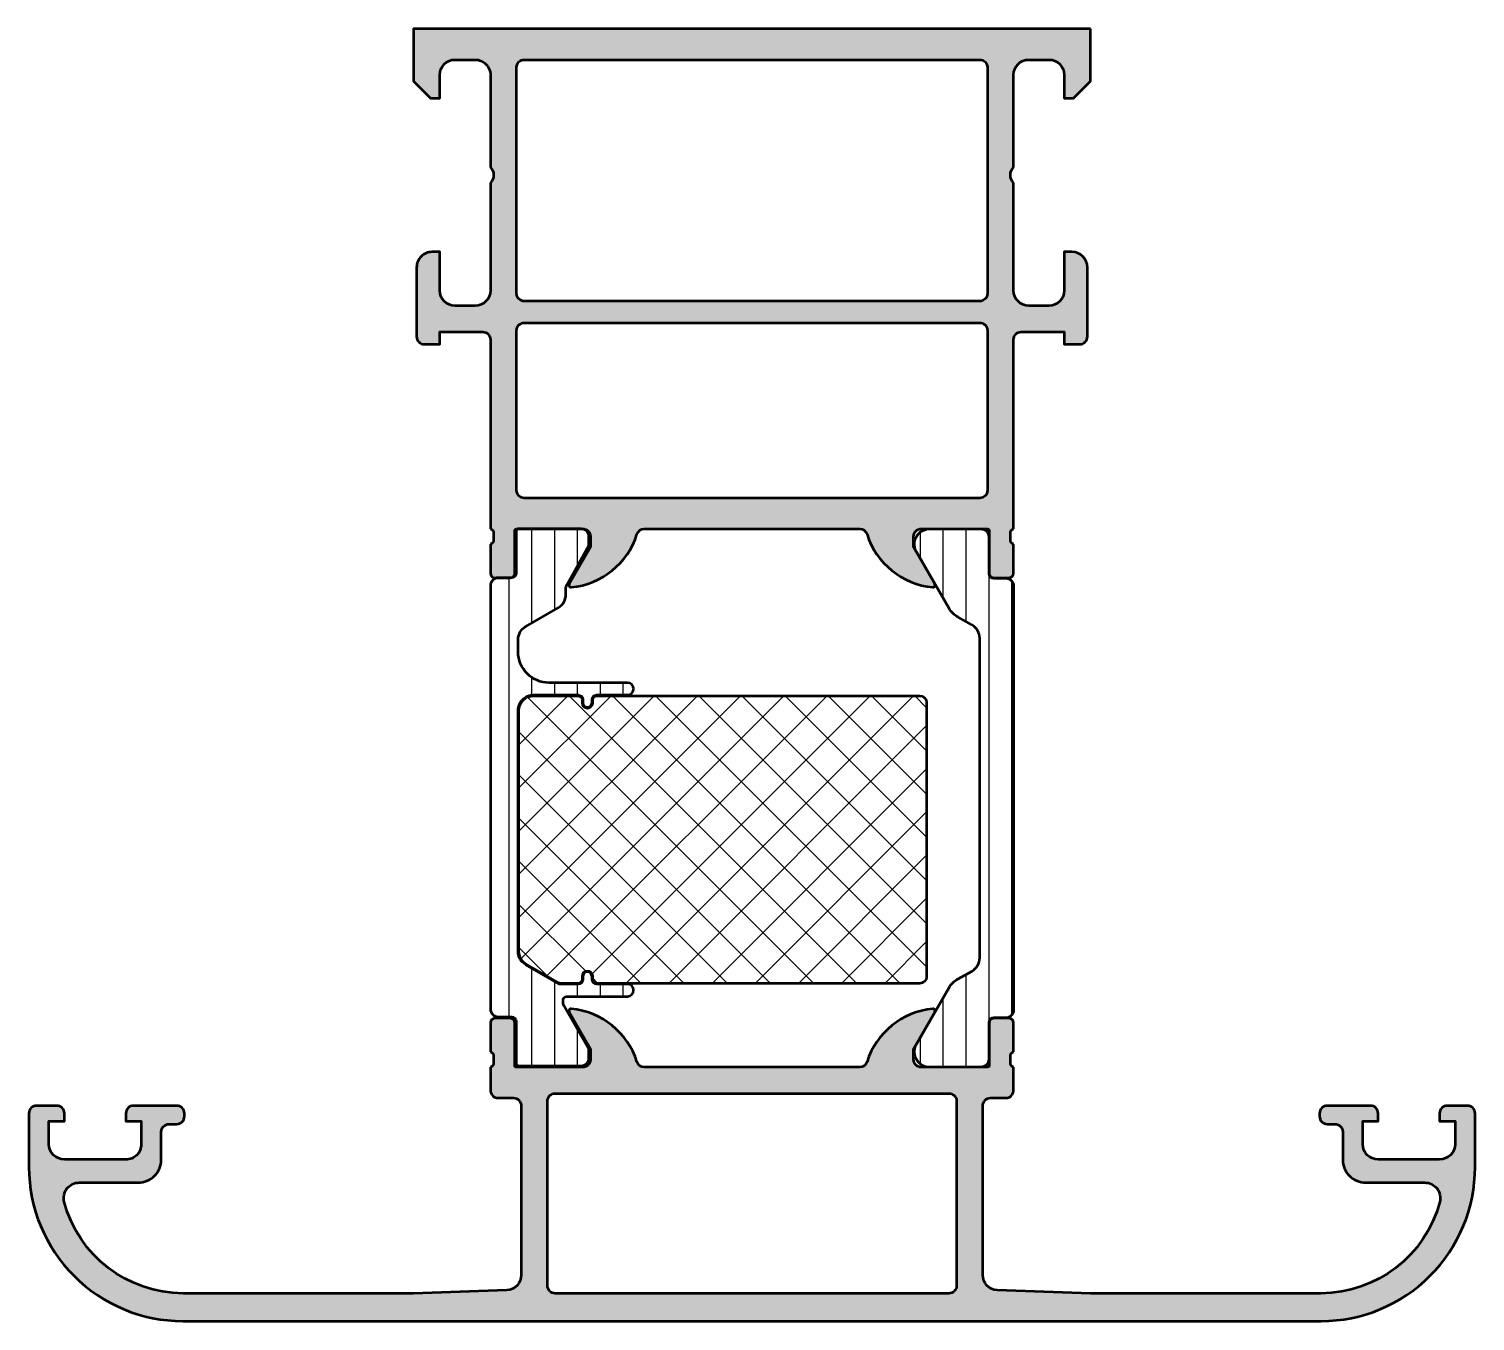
# Model space of a CAD drawing. Extents: x 0 to 94, y 0 to 84.
import ezdxf

# ---------------------------------------------------------------- set-up
doc = ezdxf.new("R2010")
doc.units = 0
for name, color, linetype, lineweight in [('0S-Alu contour', 7, 'Continuous', 50), ('0S-Alu hatch', 252, 'Continuous', 25), ('0S-Plastic contour', 254, 'Continuous', 50), ('0S-Plastic hatch', 253, 'Continuous', 25), ('0S-PT contour', 91, 'Continuous', 50), ('0S-PT hatch', 103, 'Continuous', 25)]:
    doc.layers.add(name, color=color, linetype=linetype, lineweight=lineweight)
pattern_1 = [(90, (0, 0), (-1.4859, 0), [])]

# ---------------------------------------------------------------- blocks, each defined once
blk = doc.blocks.new('375530__6E255F5E_7215_4B21_BA2A_A71783EE3328_')
at = {"layer": '0S-Alu hatch'}
h = blk.add_hatch(color=256, dxfattribs=at)
edge = h.paths.add_edge_path()
edge.add_line((29.9999999999714, 16.5000152587884), (29.99999999997158, 14.99999999999932))
edge.add_arc((30.50001581442956, 15.0000158144573), 0.5000158147080705, 180.0018121461791, 269.9981878539085)
edge.add_line((30.49999999997146, 14.49999999999931), (31.49999999997169, 14.50001525878827))
edge.add_ellipse((31.49998418459643, 13.99999944366303), major_axis=(-0.5000158153753507, 0), ratio=1, start_angle=180.0000637535141, end_angle=269.99818774881413, ccw=False)
edge.add_line((31.99999999997146, 13.99999999999932), (31.99999999994316, 2.997451782227017))
edge.add_ellipse((30.99998945028843, 2.99746770164887), major_axis=(-1.000010549781437, 0), ratio=1, start_angle=94.08683987230688, end_angle=179.9990878939899, ccw=False)
edge.add_line((31.07125854486469, 2.000000000000114), (24.99999999997362, 1.799996406879358))
edge.add_line((24.99999999997362, 1.799996406879358), (10.0240386663645, 1.800002095251556))
edge.add_ellipse((10.02403866636444, 9.800002095251575), major_axis=(-8.000000000000018, 0), ratio=1, start_angle=14.900313355241622, end_angle=90.0000000000004, ccw=False)
edge.add_ellipse((3.259415955176407, 8.000035546874276), major_axis=(-1.000000000000137, 0), ratio=1, start_angle=-90.00000000000239, end_angle=14.900313355237927, ccw=False)
edge.add_line((3.25941595517645, 9.000035546874413), (7.099997656249342, 9.000035546874415))
edge.add_arc((7.113485404161719, 10.48658897996129), 1.486614620123902, 269.4801600747283, 359.8977336858262)
edge.add_line((8.60009765625, 10.4839355468747), (8.599997656249798, 12.3000976562497))
edge.add_ellipse((9.099948828125022, 12.30009765624943), major_axis=(-0.4999511718752245, 0), ratio=1, start_angle=269.99999999997885, end_angle=360, ccw=False)
edge.add_line((9.099948828125207, 12.80004882812466), (9.600037093931633, 12.80004882812454))
edge.add_arc((9.60003709393142, 13.30004882812453), 0.4999999999999858, 270.0000000000244, 360)
edge.add_line((10.1000370939314, 13.30004882812477), (10.10003709393163, 13.50004882812459))
edge.add_arc((9.600037093931675, 13.50004882812452), 0.4999999999999574, 0, 90.00000000000487)
edge.add_line((9.600037093931633, 14.00004882812448), (6.800048828125227, 14.00004882812459))
edge.add_arc((6.800048828125014, 13.50004882812435), 0.5000000000002416, 89.99999999997557, 180)
edge.add_line((6.300048828124772, 13.50004882812435), (6.300048828124772, 13.00004882812459))
edge.add_line((6.300048828124772, 13.00004882812459), (7.300048828124772, 13.00004882812459))
edge.add_line((7.300048828124772, 13.00004882812459), (7.300048828124886, 11.50004882812448))
edge.add_ellipse((6.300048828124744, 11.50004882812462), major_axis=(-1.000000000000142, 0), ratio=1, start_angle=89.99999999999511, end_angle=180, ccw=False)
edge.add_line((6.300048828124658, 10.50004882812447), (2.300048828124658, 10.50004882812447))
edge.add_ellipse((2.300048828124772, 11.50004882812425), major_axis=(-0.9999999999997726, 0), ratio=1, start_angle=0, end_angle=89.99999999999352, ccw=False)
edge.add_line((1.300048828125, 11.50004882812425), (1.300048828124886, 13.00004882812436))
edge.add_line((1.300048828124886, 13.00004882812436), (2.300048828124772, 13.00004882812459))
edge.add_line((2.300048828124772, 13.00004882812459), (2.300048828125113, 13.50004882812436))
edge.add_arc((1.800048828125056, 13.5000488281243), 0.500000000000057, 0, 89.99999999999349)
edge.add_line((1.800048828125113, 14.00004882812436), (0.5000488281249318, 14.00004882812436))
edge.add_arc((0.5000488281244913, 13.49999999999987), 0.5000488281244913, 89.99999999994952, 180)
edge.add_line((0, 13.49999999999987), (0, 9.999999999999773))
edge.add_arc((9.999999999999888, 9.999999999999888), 9.999999999999888, 180, 270.0000000000006)
edge.add_line((9.99999999999999, 0), (83.99996948239333, 0))
edge.add_arc((83.9999694823934, 10.00005071949983), 10.00005071949983, 269.9999999999997, 360)
edge.add_line((94.00002020189322, 10.00005071949976), (93.99996948239357, 13.49999999999977))
edge.add_arc((93.49992065426876, 13.49999999999956), 0.5000488281248039, 0, 90.00000000005373)
edge.add_line((93.4999206542683, 14.00004882812436), (92.19992065426798, 14.00004882812436))
edge.add_arc((92.1999206542682, 13.5000488281245), 0.4999999999998579, 90.0000000000228, 180)
edge.add_line((91.69992065426834, 13.5000488281245), (91.69992065426857, 13.00004882812459))
edge.add_line((91.69992065426857, 13.00004882812459), (92.69992065426857, 13.00004882812447))
edge.add_line((92.69992065426857, 13.00004882812447), (92.6999206542681, 11.50004882812448))
edge.add_ellipse((91.69992065426834, 11.50004882812425), major_axis=(-0.9999999999997726, 0), ratio=1, start_angle=90.00000000001961, end_angle=180, ccw=False)
edge.add_line((91.69992065426868, 10.50004882812447), (87.69992065426845, 10.50004882812447))
edge.add_ellipse((87.6999206542686, 11.50004882812473), major_axis=(-1.000000000000255, 0), ratio=1, start_angle=0, end_angle=89.99999999999193, ccw=False)
edge.add_line((86.69992065426834, 11.50004882812473), (86.69992065426857, 13.00004882812459))
edge.add_line((86.69992065426857, 13.00004882812459), (87.69992065426857, 13.00004882812447))
edge.add_line((87.69992065426857, 13.00004882812447), (87.69992065426857, 13.50004882812448))
edge.add_arc((87.19992065426833, 13.50004882812435), 0.5000000000002416, 0, 90.00000000003746)
edge.add_line((87.19992065426798, 14.00004882812459), (84.39993238846137, 14.00004882812436))
edge.add_arc((84.39993238846144, 13.50004882812463), 0.49999999999973, 90.00000000000813, 180)
edge.add_line((83.8999323884617, 13.50004882812463), (83.89993238846205, 13.30004882812488))
edge.add_arc((84.39993238846183, 13.30004882812444), 0.4999999999997869, 180, 269.9999999999593)
edge.add_line((84.39993238846147, 12.80004882812466), (84.90002065426825, 12.80004882812477))
edge.add_ellipse((84.90002065426823, 12.30009765624946), major_axis=(-0.4999511718753098, 0), ratio=1, start_angle=180, end_angle=269.9999999999984, ccw=False)
edge.add_line((85.39997182614356, 12.30009765624948), (85.39987182614334, 10.48393554687459))
edge.add_arc((86.88648407823162, 10.48658897996118), 1.4866146201239, 180.1022663141809, 270.5198399252717)
edge.add_line((86.899971826144, 9.000035546874305), (90.74055352721689, 9.000035546874415))
edge.add_ellipse((90.7405535272169, 8.000035546874376), major_axis=(-1.000000000000039, 0), ratio=1, start_angle=165.0996866447616, end_angle=270.00000000000165, ccw=False)
edge.add_ellipse((83.97593081602872, 9.80000209525161), major_axis=(-8.000000000000053, 0), ratio=1, start_angle=90.00000000000102, end_angle=165.0996866447592, ccw=False)
edge.add_line((83.97593081602886, 1.800002095251556), (69.00017703034712, 1.799996406958143))
edge.add_line((69.00017703034712, 1.799996406958143), (62.92871093744349, 2.000000000000454))
edge.add_ellipse((62.99998003201956, 2.997467701649137), major_axis=(-1.000010549781349, 0), ratio=1, start_angle=0.0009121060101051626, end_angle=85.9131601277042, ccw=False)
edge.add_line((61.99996948236492, 2.997451782227016), (61.99996948239345, 13.99999999999943))
edge.add_ellipse((62.49995404573664, 14.00001543665613), major_axis=(-0.4999845635814881, 0), ratio=1, start_angle=-90.00176896515723, end_angle=0.0017689652212879992, ccw=False)
edge.add_line((62.49996948239322, 14.49999999999931), (63.49996948239345, 14.50001525878849))
edge.add_arc((63.49998491991129, 14.99999982103224), 0.4999845624820759, 269.9982309361424, 360.0000205083468)
edge.add_line((63.99996948239333, 14.99999999999932), (63.99996948239333, 16.50001525878911))
edge.add_ellipse((64.07880592893582, 16.76753585078185), major_axis=(-0.2788950563269165, 0), ratio=1, start_angle=-1.1645893740098927, end_angle=73.58012358059523, ccw=False)
edge.add_line((63.79996848239328, 16.77320425877979), (63.79996848239327, 17.22679825877976))
edge.add_ellipse((64.07883657803644, 17.23245891825683), major_axis=(-0.2789255417371578, 0), ratio=1, start_angle=-73.57540544464229, end_angle=1.1628700728880972, ccw=False)
edge.add_line((63.99996948239326, 17.50000225877977), (63.99996948239326, 19.38001325878829))
edge.add_arc((63.69996948239327, 19.38001325878829), 0.2999999999999971, 0, 90)
edge.add_line((63.69996948239327, 19.68001325878829), (62.71999516335047, 19.68001325878829))
edge.add_arc((62.71999516335047, 19.38001325878829), 0.3000000000000007, 90, 180)
edge.add_line((62.41999516335048, 19.38001325878829), (62.41999516335048, 16.62001525878831))
edge.add_ellipse((62.29999516335047, 16.62001525878829), major_axis=(-0.1200000000000045, 0), ratio=1, start_angle=90.00000000000682, end_angle=180, ccw=False)
edge.add_line((62.29999516335048, 16.50001525878829), (57.99996948239325, 16.50001525878829))
edge.add_ellipse((57.99996948239324, 17.00001525878828), major_axis=(-0.5, 0), ratio=1, start_angle=0, end_angle=90.00000000000159, ccw=False)
edge.add_line((57.49996948239324, 17.00001525878828), (57.49996948239328, 17.70001525878828))
edge.add_line((57.49996948239328, 17.70001525878828), (58.88146494001562, 20.09283558181587))
edge.add_arc((58.76184969774499, 20.16189547414003), 0.138119784648272, 329.9999999999891, 455.6225775507785)
edge.add_arc((59.23819272356719, 15.32340639694106), 4.999999999999443, 95.62257755079484, 162.2515836439309)
edge.add_ellipse((53.99996948239333, 17.0000152587889), major_axis=(-0.5000000000006217, 0), ratio=1, start_angle=89.99999999998857, end_angle=162.251583643918, ccw=False)
edge.add_line((53.99996948239323, 16.50001525878828), (39.99999999997136, 16.50001525878829))
edge.add_ellipse((39.9999999999714, 17.00001525878773), major_axis=(-0.4999999999994387, 0), ratio=1, start_angle=17.74841635606481, end_angle=89.99999999999591, ccw=False)
edge.add_arc((34.76177675879756, 15.3234063969398), 5.000000000000629, 17.74841635607177, 84.37742244920776)
edge.add_arc((35.23811978461964, 20.16189547413998), 0.1381197846482636, 84.37742244921516, 210.0000000000164)
edge.add_line((35.11850454234902, 20.09283558181582), (36.49999999997139, 17.70001525878825))
edge.add_line((36.49999999997139, 17.70001525878825), (36.49999999997137, 17.00001525878828))
edge.add_ellipse((35.99999999997135, 17.0000152587883), major_axis=(-0.5000000000000142, 0), ratio=1, start_angle=90.00000000000159, end_angle=180, ccw=False)
edge.add_line((35.99999999997137, 16.50001525878828), (31.69997431901419, 16.50001525878841))
edge.add_ellipse((31.69997431901418, 16.6200152587884), major_axis=(-0.1199999999999974, 0), ratio=1, start_angle=0, end_angle=90.00000000000341, ccw=False)
edge.add_line((31.57997431901419, 16.6200152587884), (31.57997431901419, 19.38001325878839))
edge.add_arc((31.27997431901417, 19.38001325878839), 0.3000000000000149, 0, 89.99999999999935)
edge.add_line((31.27997431901417, 19.68001325878841), (30.29999999997139, 19.68001325878841))
edge.add_arc((30.29999999997139, 19.3800132587884), 0.3000000000000007, 90.00000000000067, 180)
edge.add_line((29.9999999999714, 19.3800132587884), (29.9999999999714, 17.50000225877988))
edge.add_ellipse((29.92113290432823, 17.23245891825694), major_axis=(-0.2789255417371423, 0), ratio=1, start_angle=178.8371299271139, end_angle=253.5754054446462, ccw=False)
edge.add_line((30.20000099997139, 17.22679825877988), (30.20000099997139, 16.77320425877989))
edge.add_ellipse((29.92116355342835, 16.76753585078152), major_axis=(-0.2788950563274307, 0), ratio=1, start_angle=106.4198764194924, end_angle=181.1645893740976, ccw=False)
edge = h.paths.add_edge_path()
edge.add_line((59.7999816894104, 1.800015497207027), (34.19998779295429, 1.800015497207027))
edge.add_ellipse((34.20001447298461, 2.300042177237344), major_axis=(-0.5000266807421027, 0), ratio=1, start_angle=0.0030571432409942645, end_angle=89.99694285686343, ccw=False)
edge.add_line((33.69998779295429, 2.300015497207027), (33.69998779295429, 14.30001220703059))
edge.add_ellipse((34.20001447298461, 14.29998552700027), major_axis=(-0.5000266807421027, 0), ratio=1, start_angle=270.0030571431366, end_angle=359.99694285675906, ccw=False)
edge.add_line((34.19998779295429, 14.80001220703059), (59.7999816894104, 14.80001220703059))
edge.add_ellipse((59.79997677459123, 14.3000378091582), major_axis=(-0.4999743978965494, 0), ratio=1, start_angle=179.9970660620503, end_angle=269.9994367743692, ccw=False)
edge.add_line((60.29995117183228, 14.30001220703059), (60.29995117183228, 2.300015497207027))
edge.add_ellipse((59.79997677459121, 2.299989895079434), major_axis=(-0.4999743978965638, 0), ratio=1, start_angle=90.00056322563239, end_angle=180.0029339379498, ccw=False)
at = {"layer": '0S-Alu contour', "color": 7}
for points in [[(35.11850454234902, 20.09283558181582), (36.49999999997139, 17.70001525878825), (36.49999999997137, 17.00001525878828)], [(57.49996948239324, 17.00001525878828), (57.49996948239328, 17.70001525878828), (58.88146494001562, 20.09283558181587)], [(29.9999999999714, 19.3800132587884), (29.9999999999714, 17.50000225877988)], [(31.27997431901417, 19.68001325878841), (30.29999999997139, 19.68001325878841)], [(31.57997431901419, 16.6200152587884), (31.57997431901419, 19.38001325878839)], [(62.41999516335048, 19.38001325878829), (62.41999516335048, 16.62001525878831)], [(63.69996948239327, 19.68001325878829), (62.71999516335047, 19.68001325878829)], [(63.99996948239326, 17.50000225877977), (63.99996948239326, 19.38001325878829)], [(30.20000099997139, 17.22679825877988), (30.20000099997139, 16.77320425877989)], [(63.79996848239328, 16.77320425877979), (63.79996848239327, 17.22679825877976)], [(29.9999999999714, 16.5000152587884), (29.99999999997158, 14.99999999999932)], [(35.99999999997137, 16.50001525878828), (31.69997431901419, 16.50001525878841)], [(53.99996948239323, 16.50001525878828), (39.99999999997136, 16.50001525878829)], [(62.29999516335048, 16.50001525878829), (57.99996948239325, 16.50001525878829)], [(63.99996948239333, 14.99999999999932), (63.99996948239333, 16.50001525878911)], [(30.49999999997146, 14.49999999999931), (31.49999999997169, 14.50001525878827)], [(33.69998779295429, 2.300015497207027), (33.69998779295429, 14.30001220703059)], [(34.19998779295429, 14.80001220703059), (59.7999816894104, 14.80001220703059)], [(60.29995117183228, 14.30001220703059), (60.29995117183228, 2.300015497207027)], [(62.49996948239322, 14.49999999999931), (63.49996948239345, 14.50001525878849)], [(0, 13.49999999999987), (0, 9.999999999999773)], [(1.800048828125113, 14.00004882812436), (0.5000488281249318, 14.00004882812436)], [(1.300048828125, 11.50004882812425), (1.300048828124886, 13.00004882812436), (2.300048828124772, 13.00004882812459), (2.300048828125113, 13.50004882812436)], [(6.300048828124772, 13.50004882812435), (6.300048828124772, 13.00004882812459), (7.300048828124772, 13.00004882812459), (7.300048828124886, 11.50004882812448)], [(9.600037093931633, 14.00004882812448), (6.800048828125227, 14.00004882812459)], [(10.1000370939314, 13.30004882812477), (10.10003709393163, 13.50004882812459)], [(31.99999999997146, 13.99999999999932), (31.99999999994316, 2.997451782227017)], [(61.99996948236492, 2.997451782227016), (61.99996948239345, 13.99999999999943)], [(83.8999323884617, 13.50004882812463), (83.89993238846205, 13.30004882812488)], [(87.19992065426798, 14.00004882812459), (84.39993238846137, 14.00004882812436)], [(86.69992065426834, 11.50004882812473), (86.69992065426857, 13.00004882812459), (87.69992065426857, 13.00004882812447), (87.69992065426857, 13.50004882812448)], [(91.69992065426834, 13.5000488281245), (91.69992065426857, 13.00004882812459), (92.69992065426857, 13.00004882812447), (92.6999206542681, 11.50004882812448)], [(93.4999206542683, 14.00004882812436), (92.19992065426798, 14.00004882812436)], [(94.00002020189322, 10.00005071949976), (93.99996948239357, 13.49999999999977)], [(8.60009765625, 10.4839355468747), (8.599997656249798, 12.3000976562497)], [(9.099948828125207, 12.80004882812466), (9.600037093931633, 12.80004882812454)], [(84.39993238846147, 12.80004882812466), (84.90002065426825, 12.80004882812477)], [(85.39997182614356, 12.30009765624948), (85.39987182614334, 10.48393554687459)], [(6.300048828124658, 10.50004882812447), (2.300048828124658, 10.50004882812447)], [(91.69992065426868, 10.50004882812447), (87.69992065426845, 10.50004882812447)], [(3.25941595517645, 9.000035546874413), (7.099997656249342, 9.000035546874415)], [(86.899971826144, 9.000035546874305), (90.74055352721689, 9.000035546874415)], [(31.07125854486469, 2.000000000000114), (24.99999999997362, 1.799996406879358), (10.0240386663645, 1.800002095251556)], [(83.97593081602886, 1.800002095251556), (69.00017703034712, 1.799996406958143), (62.92871093744349, 2.000000000000454)], [(59.7999816894104, 1.800015497207027), (34.19998779295429, 1.800015497207027)], [(9.99999999999999, 0), (83.99996948239333, 0)]]:
    blk.add_lwpolyline(points, dxfattribs=at)
for centre, radius, start, end in [((35.23811978461964, 20.16189547413998), 0.1381197846482636, 84.37742244921516, 210.0000000000164), ((34.76177675879756, 15.3234063969398), 5.000000000000629, 17.74841635607177, 84.37742244920776), ((59.23819272356719, 15.32340639694106), 4.999999999999443, 95.62257755079484, 162.2515836439309), ((58.76184969774499, 20.16189547414003), 0.138119784648272, 329.9999999999891, 95.62257755077854), ((30.29999999997139, 19.3800132587884), 0.3000000000000007, 90.00000000000067, 180), ((31.27997431901417, 19.38001325878839), 0.3000000000000149, 0, 89.99999999999935), ((62.71999516335047, 19.38001325878829), 0.3000000000000007, 90, 180), ((63.69996948239327, 19.38001325878829), 0.2999999999999971, 0, 90), ((30.50001581442956, 15.0000158144573), 0.5000158147080705, 180.0018121461791, 269.9981878539085), ((63.49998491991129, 14.99999982103224), 0.4999845624820759, 269.9982309361424, 2.05083467477e-05), ((0.5000488281244913, 13.49999999999987), 0.5000488281244913, 89.99999999994952, 180), ((1.800048828125056, 13.5000488281243), 0.500000000000057, 0, 89.99999999999349), ((6.800048828125014, 13.50004882812435), 0.5000000000002416, 89.99999999997557, 180), ((9.600037093931675, 13.50004882812452), 0.4999999999999574, 0, 90.00000000000487), ((9.60003709393142, 13.30004882812453), 0.4999999999999858, 270.0000000000244, 0), ((84.39993238846144, 13.50004882812463), 0.49999999999973, 90.00000000000813, 180), ((84.39993238846183, 13.30004882812444), 0.4999999999997869, 180, 269.9999999999593), ((87.19992065426833, 13.50004882812435), 0.5000000000002416, 0, 90.00000000003746), ((92.1999206542682, 13.5000488281245), 0.4999999999998579, 90.0000000000228, 180), ((93.49992065426876, 13.49999999999956), 0.5000488281248039, 0, 90.00000000005373), ((7.113485404161719, 10.48658897996129), 1.486614620123902, 269.4801600747283, 359.8977336858262), ((86.88648407823162, 10.48658897996118), 1.4866146201239, 180.1022663141809, 270.5198399252717), ((9.999999999999888, 9.999999999999888), 9.999999999999888, 180, 270.0000000000006), ((83.9999694823934, 10.00005071949983), 10.00005071949983, 269.9999999999997, 0)]:
    blk.add_arc(centre, radius, start, end, dxfattribs=at)
at = {"layer": '0S-Alu contour', "color": 7, "extrusion": (0, 0, -1)}
for centre, radius, start, end in [((-29.92113290432823, 17.23245891825694), 0.2789255417371423, 106.4245945553538, 181.1628700728862), ((-35.99999999997135, 17.0000152587883), 0.5000000000000142, 180, 269.9999999999984), ((-57.99996948239324, 17.00001525878828), 0.5, 269.9999999999984, 0), ((-64.07883657803644, 17.23245891825683), 0.2789255417371578, 358.8371299271119, 73.57540544464234), ((-29.92116355342835, 16.76753585078152), 0.2788950563274307, 178.8354106259024, 253.5801235805076), ((-31.69997431901418, 16.6200152587884), 0.1199999999999974, 269.9999999999966, 0), ((-39.9999999999714, 17.00001525878773), 0.4999999999994387, 270.0000000000041, 342.2515836439352), ((-53.99996948239333, 17.0000152587889), 0.5000000000006217, 197.7484163560821, 270.0000000000114), ((-62.29999516335047, 16.62001525878829), 0.1200000000000045, 180, 269.9999999999932), ((-64.07880592893582, 16.76753585078185), 0.2788950563269165, 286.4198764194048, 1.164589374009916), ((-31.49998418459643, 13.99999944366303), 0.5000158153753507, 90.00181225118585, 179.9999362464859), ((-34.20001447298461, 14.29998552700027), 0.5000266807421027, 0.0030571432409504, 89.99694285686341), ((-59.79997677459123, 14.3000378091582), 0.4999743978965494, 90.00056322563078, 180.0029339379498), ((-62.49995404573664, 14.00001543665613), 0.4999845635814881, 359.9982310347787, 90.00176896515715), ((-9.099948828125022, 12.30009765624943), 0.4999511718752246, 0, 90.00000000002115), ((-84.90002065426823, 12.30009765624946), 0.4999511718753098, 90.0000000000016, 180), ((-2.300048828124772, 11.50004882812425), 0.9999999999997726, 270.0000000000065, 0), ((-6.300048828124744, 11.50004882812462), 1.000000000000142, 180, 270.0000000000049), ((-87.6999206542686, 11.50004882812473), 1.000000000000255, 270.0000000000081, 0), ((-91.69992065426834, 11.50004882812425), 0.9999999999997726, 180, 269.9999999999804), ((-3.259415955176407, 8.000035546874276), 1.000000000000137, 345.0996866447621, 90.00000000000249), ((-90.7405535272169, 8.000035546874376), 1.000000000000039, 89.99999999999837, 194.9003133552385), ((-10.02403866636444, 9.800002095251575), 8.000000000000018, 269.9999999999996, 345.0996866447584), ((-83.97593081602872, 9.80000209525161), 8.000000000000053, 194.9003133552409, 269.999999999999), ((-30.99998945028843, 2.99746770164887), 1.000010549781437, 180.0009121060101, 265.9131601276931), ((-62.99998003201956, 2.997467701649137), 1.000010549781349, 274.0868398722958, 359.9990878939899), ((-34.20001447298461, 2.300042177237344), 0.5000266807421027, 270.0030571431366, 359.996942856759), ((-59.79997677459121, 2.299989895079434), 0.4999743978965638, 179.9970660620502, 269.9994367743676)]:
    blk.add_arc(centre, radius, start, end, dxfattribs=at)
blk = doc.blocks.new('398960__DC1D33CC_0C0A_4DEE_B283_9D5B9E43F5C8_')
at = {"layer": '0S-Alu hatch'}
h = blk.add_hatch(color=256, dxfattribs=at)
edge = h.paths.add_edge_path()
edge.add_line((68.99982738969332, 84.00000000000027), (24.99995434281418, 84))
edge.add_line((24.99995434281418, 84), (24.99995434281304, 80.60000610351602))
edge.add_line((24.99995434281304, 80.60000610351602), (26.09995281693516, 79.50000000000016))
edge.add_line((26.09995281693516, 79.50000000000016), (26.69995129105603, 79.50000000000004))
edge.add_line((26.69995129105603, 79.50000000000004), (26.69995129105574, 81.00012054488423))
edge.add_ellipse((27.69995681065392, 81.00011502528507), major_axis=(-1.000005519613415, 0), ratio=1, start_angle=270.00031624785674, end_angle=359.99968375205344, ccw=False)
edge.add_line((27.69995129105711, 82.00012054488327), (28.99994671340822, 82.00012054488317))
edge.add_ellipse((28.99996197232481, 81.00012817440363), major_axis=(-0.9999923705959503, 0), ratio=1, start_angle=179.9991257291162, end_angle=270.00087427819085, ccw=False)
edge.add_line((29.99995434280435, 81.00011291561457), (29.99994671341879, 74.99999992976777))
edge.add_ellipse((29.47499914326169, 74.5000075989749), major_axis=(-0.7249567450996857, 0), ratio=1, start_angle=136.3947622149086, end_angle=223.6052377851316, ccw=False)
edge.add_line((29.99994671341914, 74.00001526818241), (29.99999999997168, 66.999999725347))
edge.add_ellipse((28.99994120224212, 67.00005852307635), major_axis=(-1.000058799458046, 0), ratio=1, start_angle=90.00336866361329, end_angle=179.996631336242, ccw=False)
edge.add_line((28.9999999999706, 65.99999972534678), (27.69995117184623, 65.99999972534731))
edge.add_ellipse((27.70003868852883, 67.00008712281031), major_axis=(-1.000087401292255, 0), ratio=1, start_angle=0.0050070680665044165, end_angle=89.9949861016645, ccw=False)
edge.add_line((26.6999512910554, 66.99999972534881), (26.69995129105569, 69.50001525878899))
edge.add_line((26.69995129105569, 69.50001525878899), (26.19995129104562, 69.50001525878884))
edge.add_arc((26.19992840199925, 68.50003814624455), 0.9999771128062463, 89.99868852422958, 180.0034971356453)
edge.add_line((25.19995129105569, 68.49997711111014), (25.2000123262121, 63.999999725347))
edge.add_arc((25.69998158559173, 63.99997661371024), 0.4999692599138061, 179.9973514386468, 270.0035228322654)
edge.add_line((25.70001232621267, 63.50000735474148), (26.70001232621188, 63.4999997253471))
edge.add_line((26.70001232621188, 63.4999997253471), (26.70001232621188, 64.29999514771063))
edge.add_line((26.70001232621188, 64.29999514771063), (29.4999999999718, 64.29999514771053))
edge.add_ellipse((29.49999999997189, 63.79999514771057), major_axis=(-0.4999999999999574, 0), ratio=1, start_angle=180, end_angle=270.000000000011, ccw=False)
edge.add_line((29.99999999997185, 63.79999514771057), (29.99999999997124, 51.50034669530603))
edge.add_ellipse((29.92116355342817, 51.23282610331293), major_axis=(-0.278895056327418, 0), ratio=1, start_angle=178.8354106259032, end_angle=253.58012358050388, ccw=False)
edge.add_line((30.20000099997121, 51.22715769531456), (30.20000099997121, 50.77356369531456))
edge.add_ellipse((29.92113290432801, 50.7679030358375), major_axis=(-0.2789255417371789, 0), ratio=1, start_angle=106.42459455536249, end_angle=181.1628700728862, ccw=False)
edge.add_line((29.99999999997122, 50.50035969531455), (29.99999999997122, 48.62034869530606))
edge.add_arc((30.29999999997124, 48.62034869530603), 0.3000000000000185, 180, 270)
edge.add_line((30.29999999997124, 48.32034869530602), (31.27997431901397, 48.32034869530605))
edge.add_arc((31.27997431901404, 48.62034869530599), 0.2999999999999545, 269.9999999999878, 360)
edge.add_line((31.57997431901399, 48.62034869530599), (31.579974319014, 51.38034669530602))
edge.add_ellipse((31.6999741456633, 51.38034669530604), major_axis=(-0.1199998266492948, 0), ratio=1, start_angle=270.00000000002717, end_angle=360, ccw=False)
edge.add_line((31.69997414566324, 51.50034652195533), (35.99999999997163, 51.50034669530622))
edge.add_ellipse((35.99999999997168, 51.00034669530635), major_axis=(-0.4999999999998792, 0), ratio=1, start_angle=180, end_angle=270.0000000000057, ccw=False)
edge.add_line((36.49999999997156, 51.00034669530635), (36.49999999997156, 50.30034669530645))
edge.add_line((36.49999999997156, 50.30034669530645), (35.11850454234922, 47.9075263722787))
edge.add_arc((35.23811978461985, 47.83846647995446), 0.1381197846483251, 149.9999999999627, 275.6225775507822)
edge.add_arc((34.76177675879664, 52.67695555715888), 5.00000000000502, 275.6225775508004, 342.2515836439355)
edge.add_ellipse((39.99999999997098, 51.00034669531065), major_axis=(-0.4999999999956202, 0), ratio=1, start_angle=269.9999999999202, end_angle=342.25158364384686, ccw=False)
edge.add_line((39.99999999997168, 51.50034669530627), (53.99982750413015, 51.50034669530647))
edge.add_ellipse((53.99982750412933, 51.00034669530568), major_axis=(-0.5000000000007816, 0), ratio=1, start_angle=197.7484163559707, end_angle=269.9999999999055, ccw=False)
edge.add_arc((59.23805074530291, 52.67695555715317), 4.999999999998914, 197.7484163560773, 264.3774224492176)
edge.add_arc((58.76170771948203, 47.83846647995455), 0.138119784648216, 264.3774224491477, 389.9999999999516)
edge.add_line((58.88132296175268, 47.90752637227855), (57.49982750413015, 50.30034669530645))
edge.add_line((57.49982750413015, 50.30034669530645), (57.49982750413015, 51.00034669530637))
edge.add_ellipse((57.99982750413018, 51.00034669530599), major_axis=(-0.5000000000000285, 0), ratio=1, start_angle=269.9999999999585, end_angle=360, ccw=False)
edge.add_line((57.99982750413054, 51.50034669530602), (62.29985409537412, 51.50034578501949))
edge.add_ellipse((62.29985409537412, 51.38034669530618), major_axis=(-0.1199990897133105, 0), ratio=1, start_angle=180, end_angle=270, ccw=False)
edge.add_line((62.41985318508744, 51.38034669530618), (62.41985318508743, 48.62034869530617))
edge.add_arc((62.71985318508744, 48.62034869530617), 0.3000000000000114, 180, 270.0000000000135)
edge.add_line((62.71985318508751, 48.32034869530616), (63.69982750413019, 48.32034869530618))
edge.add_arc((63.69982750413026, 48.62034869530614), 0.2999999999999545, 269.9999999999864, 360)
edge.add_line((63.99982750413022, 48.62034869530614), (63.99982750413021, 50.50035969531468))
edge.add_ellipse((64.07869459977343, 50.76790303583764), major_axis=(-0.2789255417371788, 0), ratio=1, start_angle=-1.1628700728890067, end_angle=73.5754054446362, ccw=False)
edge.add_line((63.79982650413023, 50.77356369531472), (63.79982650413022, 51.2271576953147))
edge.add_ellipse((64.0786639506733, 51.23282610331308), major_axis=(-0.2788950563274736, 0), ratio=1, start_angle=-73.58012358049831, end_angle=1.1645893740997053, ccw=False)
edge.add_line((63.9998275041302, 51.50034669530623), (63.99982750412975, 63.79999514771057))
edge.add_ellipse((64.49982750412983, 63.79999514771059), major_axis=(-0.500000000000071, 0), ratio=1, start_angle=270.00000000000324, end_angle=360, ccw=False)
edge.add_line((64.4998275041298, 64.29999514771066), (67.29981517788912, 64.2999951477107))
edge.add_line((67.29981517788912, 64.2999951477107), (67.29981517788916, 63.49999972534708))
edge.add_line((67.29981517788916, 63.49999972534708), (68.2998151778891, 63.5000073547415))
edge.add_arc((68.29984591850962, 63.99997661370995), 0.4999692599134925, 269.996477167783, 360.0026485613531)
edge.add_line((68.79981517788892, 63.99999972534696), (68.79987621304518, 68.49999972534684))
edge.add_arc((67.79978874247601, 68.49991225477805), 1.000087474394385, 0.0050112559646679, 89.99498874390515)
edge.add_line((67.79987621304518, 69.49999972534722), (67.29987621304518, 69.49999972534722))
edge.add_line((67.29987621304518, 69.49999972534722), (67.29987621304505, 66.99999972534746))
edge.add_ellipse((66.2997888155719, 67.00008712280984), major_axis=(-1.00008740129199, 0), ratio=1, start_angle=90.00501389832692, end_angle=179.994992931788, ccw=False)
edge.add_line((66.29987633225436, 65.9999997253471), (64.99982750412981, 65.99999972534734))
edge.add_ellipse((64.99988630185851, 67.00005852307638), major_axis=(-1.000058799457524, 0), ratio=1, start_angle=0.0033686637580103707, end_angle=89.99663133637432, ccw=False)
edge.add_line((63.99982750412947, 66.99999972534536), (63.99982750412958, 73.99999972534722))
edge.add_ellipse((64.5246668444481, 74.49999972534722), major_axis=(-0.7248836686986273, 0), ratio=1, start_angle=-43.61157673630481, end_angle=43.61157673630453, ccw=False)
edge.add_line((63.99982750412959, 74.99999972534722), (63.99982750412964, 81.00043483925428))
edge.add_ellipse((64.9998823128173, 81.00038766035019), major_axis=(-1.000054809800528, 0), ratio=1, start_angle=270.0031401344314, end_angle=359.997296995918, ccw=False)
edge.add_line((64.99982750412866, 82.00044246864879), (66.29987633225441, 82.00044246864846))
edge.add_ellipse((66.29978988663866, 81.00035614156435), major_axis=(-1.000086330820219, 0), ratio=1, start_angle=180.0053828449331, end_angle=269.9950474586109, ccw=False)
edge.add_line((67.29987621304535, 81.00045009804207), (67.29987621304514, 79.4999925727896))
edge.add_line((67.29987621304514, 79.4999925727896), (67.89985179898336, 79.49999257278982))
edge.add_line((67.89985179898336, 79.49999257278982), (68.99982738969311, 80.59996792030879))
edge.add_line((68.99982738969311, 80.59996792030879), (68.99982738969332, 84.00000000000027))
edge = h.paths.add_edge_path()
edge.add_ellipse((32.19992672753722, 66.79998011762093), major_axis=(-0.4999769381939496, 0), ratio=1, start_angle=-0.0026428766976778206, end_angle=89.99914571312422, ccw=False)
edge.add_line((31.69994978987516, 66.80000318000695), (31.69994976517704, 81.50000305175809))
edge.add_ellipse((32.19994976540957, 81.50000305175809), major_axis=(-0.5000000002325323, 0), ratio=1, start_angle=269.9982514721511, end_angle=360, ccw=False)
edge.add_line((32.19996502419359, 82.00000305175779), (61.79981224534071, 82.00000305175803))
edge.add_ellipse((61.79980950447276, 81.5000003108901), major_axis=(-0.5000027408754538, 0), ratio=1, start_angle=180.0003140784808, end_angle=269.99968592139123, ccw=False)
edge.add_line((62.2998122453407, 81.50000305175762), (62.29981227003872, 66.80000318000722))
edge.add_ellipse((61.79981227003853, 66.80000318000722), major_axis=(-0.5000000000001849, 0), ratio=1, start_angle=90.00000000000807, end_angle=180, ccw=False)
edge.add_line((61.7998122700386, 66.30000318000702), (32.1999192728217, 66.30000317948257))
edge = h.paths.add_edge_path()
edge.add_line((61.79981224534036, 53.5003466953065), (32.19991924812346, 53.50034669478201))
edge.add_ellipse((32.19992670283898, 54.00032363292039), major_axis=(-0.4999769381939567, 0), ratio=1, start_angle=-0.0026428766976778206, end_angle=89.99914571312422, ccw=False)
edge.add_line((31.69994976517692, 54.00034669530639), (31.69994976517704, 64.4000030517477))
edge.add_ellipse((32.19994976540957, 64.40000305175809), major_axis=(-0.5000000002325323, 0), ratio=1, start_angle=269.9982514721511, end_angle=360, ccw=False)
edge.add_line((32.19996502419359, 64.90000305175779), (61.79981224534071, 64.90000305175802))
edge.add_ellipse((61.79980950447276, 64.40000031089008), major_axis=(-0.5000027408754538, 0), ratio=1, start_angle=180.0003140784808, end_angle=269.99968592139123, ccw=False)
edge.add_line((62.2998122453407, 64.4000030517576), (62.2998122453407, 54.0003466953069))
edge.add_ellipse((61.79981224534031, 54.0003466953069), major_axis=(-0.5000000000003979, 0), ratio=1, start_angle=90.00000000000648, end_angle=180, ccw=False)
at = {"layer": '0S-Alu contour', "color": 7}
for points in [[(68.99982738969332, 84.00000000000027), (24.99995434281418, 84), (24.99995434281304, 80.60000610351602), (26.09995281693516, 79.50000000000016), (26.69995129105603, 79.50000000000004), (26.69995129105574, 81.00012054488423)], [(67.29987621304535, 81.00045009804207), (67.29987621304514, 79.4999925727896), (67.89985179898336, 79.49999257278982), (68.99982738969311, 80.59996792030879), (68.99982738969332, 84.00000000000027)], [(27.69995129105711, 82.00012054488327), (28.99994671340822, 82.00012054488317)], [(32.19996502419359, 82.00000305175779), (61.79981224534071, 82.00000305175803)], [(64.99982750412866, 82.00044246864879), (66.29987633225441, 82.00044246864846)], [(29.99995434280435, 81.00011291561457), (29.99994671341879, 74.99999992976777)], [(31.69994978987516, 66.80000318000695), (31.69994976517704, 81.50000305175809)], [(62.2998122453407, 81.50000305175762), (62.29981227003872, 66.80000318000722)], [(63.99982750412959, 74.99999972534722), (63.99982750412964, 81.00043483925428)], [(29.99994671341914, 74.00001526818241), (29.99999999997168, 66.999999725347)], [(63.99982750412947, 66.99999972534536), (63.99982750412958, 73.99999972534722)], [(26.6999512910554, 66.99999972534881), (26.69995129105569, 69.50001525878899), (26.19995129104562, 69.50001525878884)], [(67.79987621304518, 69.49999972534722), (67.29987621304518, 69.49999972534722), (67.29987621304505, 66.99999972534746)], [(25.19995129105569, 68.49997711111014), (25.2000123262121, 63.999999725347)], [(68.79981517788892, 63.99999972534696), (68.79987621304518, 68.49999972534684)], [(28.9999999999706, 65.99999972534678), (27.69995117184623, 65.99999972534731)], [(61.7998122700386, 66.30000318000702), (32.1999192728217, 66.30000317948257)], [(66.29987633225436, 65.9999997253471), (64.99982750412981, 65.99999972534734)], [(32.19996502419359, 64.90000305175779), (61.79981224534071, 64.90000305175802)], [(25.70001232621267, 63.50000735474148), (26.70001232621188, 63.4999997253471), (26.70001232621188, 64.29999514771063), (29.4999999999718, 64.29999514771053)], [(31.69994976517692, 54.00034669530639), (31.69994976517704, 64.4000030517477)], [(62.2998122453407, 64.4000030517576), (62.2998122453407, 54.0003466953069)], [(64.4998275041298, 64.29999514771066), (67.29981517788912, 64.2999951477107), (67.29981517788916, 63.49999972534708), (68.2998151778891, 63.5000073547415)], [(29.99999999997185, 63.79999514771057), (29.99999999997124, 51.50034669530603)], [(63.9998275041302, 51.50034669530623), (63.99982750412975, 63.79999514771057)], [(61.79981224534036, 53.5003466953065), (32.19991924812346, 53.50034669478201)], [(30.20000099997121, 51.22715769531456), (30.20000099997121, 50.77356369531456)], [(31.57997431901399, 48.62034869530599), (31.579974319014, 51.38034669530602)], [(31.69997414566324, 51.50034652195533), (35.99999999997163, 51.50034669530622)], [(36.49999999997156, 51.00034669530635), (36.49999999997156, 50.30034669530645), (35.11850454234922, 47.9075263722787)], [(39.99999999997168, 51.50034669530627), (53.99982750413015, 51.50034669530647)], [(58.88132296175268, 47.90752637227855), (57.49982750413015, 50.30034669530645), (57.49982750413015, 51.00034669530637)], [(57.99982750413054, 51.50034669530602), (62.29985409537412, 51.50034578501949)], [(62.41985318508744, 51.38034669530618), (62.41985318508743, 48.62034869530617)], [(63.79982650413023, 50.77356369531472), (63.79982650413022, 51.2271576953147)], [(29.99999999997122, 50.50035969531455), (29.99999999997122, 48.62034869530606)], [(63.99982750413022, 48.62034869530614), (63.99982750413021, 50.50035969531468)], [(30.29999999997124, 48.32034869530602), (31.27997431901397, 48.32034869530605)], [(62.71985318508751, 48.32034869530616), (63.69982750413019, 48.32034869530618)]]:
    blk.add_lwpolyline(points, dxfattribs=at)
at = {"layer": '0S-Alu contour', "color": 7, "extrusion": (0, 0, -1)}
for centre, radius, start, end in [((-27.69995681065392, 81.00011502528507), 1.000005519613415, 0.0003162479465275, 89.99968375214324), ((-28.99996197232481, 81.00012817440363), 0.9999923705959503, 89.99912572180916, 180.0008742708838), ((-32.19994976540957, 81.50000305175809), 0.5000000002325323, 0, 90.00174852784889), ((-61.79980950447276, 81.5000003108901), 0.5000027408754538, 90.0003140786088, 179.9996859215192), ((-64.9998823128173, 81.00038766035019), 1.000054809800528, 0.0027030040819815, 89.99685986556855), ((-66.29978988663866, 81.00035614156435), 1.000086330820219, 90.00495254138909, 179.9946171550669), ((-29.47499914326169, 74.5000075989749), 0.7249567450996859, 136.3947622148684, 223.6052377850915), ((-64.5246668444481, 74.49999972534722), 0.7248836686986273, 316.3884232636955, 43.61157673630487), ((-27.70003868852883, 67.00008712281031), 1.000087401292255, 270.0050138983355, 359.9949929319335), ((-28.99994120224212, 67.00005852307635), 1.000058799458046, 180.003368663758, 269.9966313363867), ((-32.19992672753722, 66.79998011762093), 0.4999769381939497, 270.0008542868758, 0.0026428766976818), ((-61.79981227003853, 66.80000318000722), 0.5000000000001849, 180, 269.9999999999919), ((-64.99988630185851, 67.00005852307638), 1.000058799457524, 270.0033686636257, 359.996631336242), ((-66.2997888155719, 67.00008712280984), 1.00008740129199, 180.0050070682121, 269.9949861016731), ((-32.19994976540957, 64.40000305175809), 0.5000000002325323, 0, 90.00174852784889), ((-61.79980950447276, 64.40000031089008), 0.5000027408754538, 90.0003140786088, 179.9996859215192), ((-29.49999999997189, 63.79999514771057), 0.4999999999999574, 89.999999999989, 180), ((-64.49982750412983, 63.79999514771059), 0.500000000000071, 0, 89.99999999999675), ((-32.19992670283898, 54.00032363292039), 0.4999769381939568, 270.0008542868758, 0.0026428766976818), ((-61.79981224534031, 54.0003466953069), 0.5000000000003979, 180, 269.9999999999935), ((-29.92116355342817, 51.23282610331293), 0.278895056327418, 106.4198764194961, 181.1645893740969), ((-29.92113290432801, 50.7679030358375), 0.2789255417371789, 178.8371299271138, 253.5754054446375), ((-31.6999741456633, 51.38034669530604), 0.1199998266492948, 0, 89.99999999997284), ((-35.99999999997168, 51.00034669530635), 0.4999999999998792, 89.99999999999429, 180), ((-39.99999999997098, 51.00034669531065), 0.4999999999956202, 17.74841635615315, 90.0000000000798), ((-53.99982750412933, 51.00034669530568), 0.5000000000007816, 90.00000000009445, 162.2515836440293), ((-57.99982750413018, 51.00034669530599), 0.5000000000000285, 0, 90.00000000004152), ((-62.29985409537412, 51.38034669530618), 0.1199990897133105, 90, 180), ((-64.0786639506733, 51.23282610331308), 0.2788950563274736, 358.8354106259003, 73.58012358049831), ((-64.07869459977343, 50.76790303583764), 0.2789255417371788, 286.4245945553638, 1.162870072889045)]:
    blk.add_arc(centre, radius, start, end, dxfattribs=at)
at = {"layer": '0S-Alu contour', "color": 7}
for centre, radius, start, end in [((26.19992840199925, 68.50003814624455), 0.9999771128062463, 89.99868852422958, 180.0034971356453), ((67.79978874247601, 68.49991225477805), 1.000087474394385, 0.0050112559646679, 89.99498874390515), ((25.69998158559173, 63.99997661371024), 0.4999692599138061, 179.9973514386468, 270.0035228322654), ((68.29984591850962, 63.99997661370995), 0.4999692599134925, 269.996477167783, 0.0026485613531484), ((34.76177675879664, 52.67695555715888), 5.00000000000502, 275.6225775508004, 342.2515836439355), ((59.23805074530291, 52.67695555715317), 4.999999999998914, 197.7484163560773, 264.3774224492176), ((30.29999999997124, 48.62034869530603), 0.3000000000000185, 180, 270), ((31.27997431901404, 48.62034869530599), 0.2999999999999545, 269.9999999999878, 0), ((62.71985318508744, 48.62034869530617), 0.3000000000000114, 180, 270.0000000000135), ((63.69982750413026, 48.62034869530614), 0.2999999999999545, 269.9999999999864, 0), ((35.23811978461985, 47.83846647995446), 0.1381197846483251, 149.9999999999627, 275.6225775507822), ((58.76170771948203, 47.83846647995455), 0.138119784648216, 264.3774224491477, 29.99999999995163)]:
    blk.add_arc(centre, radius, start, end, dxfattribs=at)
blk = doc.blocks.new('371800__4BB39000_0756_42DE_97EC_6FB37FEA1B2B_')
at = {"layer": '0S-PT hatch'}
h = blk.add_hatch(dxfattribs=at)
h.set_pattern_fill('ANSI37', color=256, scale=0.625, angle=90, style=0)
h.set_pattern_definition([(135, (0, 0), (-1.403165018917055, -1.403165018917055), []), (225, (0, 0), (1.403165018917055, -1.403165018917055), [])])
edge = h.paths.add_edge_path()
edge.add_line((36.89999999997132, 40.65001525878847), (57.89999999997142, 40.65001525878853))
edge.add_ellipse((57.89999999997142, 40.20001525878853), major_axis=(-0.4500000000000029, 0), ratio=1, start_angle=180, end_angle=270, ccw=False)
edge.add_line((58.34999999997143, 40.20001525878853), (58.34999999997143, 22.40001525878847))
edge.add_ellipse((57.89999999997146, 22.40001525878849), major_axis=(-0.4499999999999745, 0), ratio=1, start_angle=89.99999999999642, end_angle=180, ccw=False)
edge.add_line((57.89999999997142, 21.95001525878852), (36.89999999997137, 21.95001525878841))
edge.add_ellipse((36.89999999997137, 22.20001525878842), major_axis=(-0.2500000000000107, 0), ratio=1, start_angle=0, end_angle=90, ccw=False)
edge.add_line((36.64999999997136, 22.20001525878842), (36.64999999997136, 22.40001525878853))
edge.add_arc((36.29999999997135, 22.40001525878849), 0.3500000000000085, 0, 180)
edge.add_line((35.94999999997134, 22.40001525878845), (35.9499999999714, 22.20001525878847))
edge.add_ellipse((35.69999999997138, 22.20001525878848), major_axis=(-0.2500000000000213, 0), ratio=1, start_angle=90.00000000000159, end_angle=180, ccw=False)
edge.add_line((35.69999999997139, 21.95001525878846), (34.53589838477115, 21.95001525878846))
edge.add_ellipse((34.53589838754087, 22.10001526875629), major_axis=(-0.1500000099678261, 0), ratio=1, start_angle=59.99999894203779, end_angle=89.99999894204348, ccw=False)
edge.add_line((34.4608983801583, 21.9701114509411), (32.32500027321584, 23.20327248244412))
edge.add_ellipse((32.80000054646031, 24.02599708931266), major_axis=(-0.9500005464889518, 0), ratio=1, start_angle=0, end_angle=60.00000000000108, ccw=False)
edge.add_line((31.84999999997135, 24.02599708931266), (31.84999999997141, 39.70001525878853))
edge.add_ellipse((32.7999999999714, 39.70001525878854), major_axis=(-0.949999999999992, 0), ratio=1, start_angle=269.99999999999955, end_angle=360, ccw=False)
edge.add_line((32.79999999997141, 40.65001525878852), (35.69999999997145, 40.65001525878847))
edge.add_ellipse((35.69999999997148, 40.40001525878856), major_axis=(-0.2499999999999147, 0), ratio=1, start_angle=180, end_angle=270.00000000000813, ccw=False)
edge.add_line((35.9499999999714, 40.40001525878859), (35.94999999997134, 40.20001525878847))
edge.add_arc((36.29999999997135, 40.20001525878847), 0.3500000000000085, 180, 360)
edge.add_line((36.64999999997136, 40.20001525878847), (36.64999999997136, 40.40001525878847))
edge.add_ellipse((36.89999999997133, 40.40001525878849), major_axis=(-0.2499999999999716, 0), ratio=1, start_angle=270.00000000000324, end_angle=360, ccw=False)
at = {"layer": '0S-PT contour', "color": 7}
for points in [[(32.79999999997141, 40.65001525878852), (35.69999999997145, 40.65001525878847)], [(36.89999999997132, 40.65001525878847), (57.89999999997142, 40.65001525878853)], [(31.84999999997135, 24.02599708931266), (31.84999999997141, 39.70001525878853)], [(35.9499999999714, 40.40001525878859), (35.94999999997134, 40.20001525878847)], [(36.64999999997136, 40.20001525878847), (36.64999999997136, 40.40001525878847)], [(58.34999999997143, 40.20001525878853), (58.34999999997143, 22.40001525878847)], [(34.4608983801583, 21.9701114509411), (32.32500027321584, 23.20327248244412)], [(35.69999999997139, 21.95001525878846), (34.53589838477115, 21.95001525878846)], [(35.94999999997134, 22.40001525878845), (35.9499999999714, 22.20001525878847)], [(36.64999999997136, 22.20001525878842), (36.64999999997136, 22.40001525878853)], [(57.89999999997142, 21.95001525878852), (36.89999999997137, 21.95001525878841)]]:
    blk.add_lwpolyline(points, dxfattribs=at)
at = {"layer": '0S-PT contour', "color": 7, "extrusion": (0, 0, -1)}
for centre, radius, start, end in [((-32.7999999999714, 39.70001525878854), 0.9499999999999921, 0, 90.00000000000044), ((-35.69999999997148, 40.40001525878856), 0.2499999999999147, 89.99999999999186, 180), ((-36.89999999997133, 40.40001525878849), 0.2499999999999716, 0, 89.99999999999675), ((-57.89999999997142, 40.20001525878853), 0.4500000000000029, 90, 180), ((-32.80000054646031, 24.02599708931266), 0.9500005464889518, 299.999999999999, 0), ((-34.53589838754087, 22.10001526875629), 0.1500000099678261, 270.0000010579566, 300.0000010579623), ((-35.69999999997138, 22.20001525878848), 0.2500000000000213, 180, 269.9999999999984), ((-36.89999999997137, 22.20001525878842), 0.2500000000000107, 270, 0), ((-57.89999999997146, 22.40001525878849), 0.4499999999999745, 180, 270.0000000000037)]:
    blk.add_arc(centre, radius, start, end, dxfattribs=at)
at = {"layer": '0S-PT contour', "color": 7}
for centre, start, end in [((36.29999999997135, 40.20001525878847), 180, 0), ((36.29999999997135, 22.40001525878849), 0, 180)]:
    blk.add_arc(centre, 0.3500000000000085, start, end, dxfattribs=at)
blk = doc.blocks.new('284151__11CD4997_95DF_4EF6_9B87_49CCE4A1A9F4___000E7119_960E_4385_8C08_F290AAB807D3_')
at = {"layer": '0S-Plastic hatch'}
h = blk.add_hatch(dxfattribs=at)
h.set_pattern_fill('ANSI31', color=256, scale=0.4680000000000001, angle=45, style=0)
h.set_pattern_definition(pattern_1)
edge = h.paths.add_edge_path()
edge.add_line((31.3799743190143, 48.32001725878837), (30.49999999997121, 48.31959244211216))
edge.add_arc((30.49999999997137, 47.81959244211212), 0.5000000000000356, 90.00000000001913, 180)
edge.add_line((29.99999999997134, 47.81959244211212), (29.99999999997145, 20.2800132587883))
edge.add_arc((30.49999999997146, 20.2800132587883), 0.5000000000000071, 180, 270)
edge.add_line((30.49999999997146, 19.78001325878829), (31.37997431901416, 19.78001325878829))
edge.add_ellipse((31.37997431901416, 19.48001325878832), major_axis=(-0.2999999999999758, 0), ratio=1, start_angle=180, end_angle=270, ccw=False)
edge.add_line((31.67997431901414, 19.48001325878832), (31.67997431901419, 16.72001525878828))
edge.add_arc((31.7999743190139, 16.72001525878829), 0.1199999999997061, 180, 270)
edge.add_line((31.7999743190139, 16.60001525878858), (35.90000269047364, 16.60001525868207))
edge.add_arc((35.90000269047364, 17.10000493889133), 0.4999896802092572, 270, 360.0011826219717)
edge.add_line((36.39999237057639, 17.10001525900139), (36.3999923705765, 17.6732174376256))
edge.add_line((36.3999923705765, 17.6732174376256), (34.7891594067278, 20.46258609801895))
edge.add_ellipse((35.22646926074179, 20.7049909083887), major_axis=(-0.5000000005081384, 0), ratio=1, start_angle=0, end_angle=29.00000000003058, ccw=False)
edge.add_line((34.72646926023366, 20.7049909083887), (34.72646926023371, 20.90001525878856))
edge.add_ellipse((34.9264692602336, 20.90001525878851), major_axis=(-0.1999999999998891, 0), ratio=1, start_angle=270, end_angle=360, ccw=False)
edge.add_line((34.9264692602336, 21.1000152587884), (38.89999999997143, 21.1000152587884))
edge.add_arc((38.89999999997143, 21.5000152587884), 0.4000000000000057, 270, 450)
edge.add_line((38.89999999997143, 21.90001525878841), (36.89999999997137, 21.90001525878841))
edge.add_ellipse((36.89999999997137, 22.20001525878836), major_axis=(-0.2999999999999545, 0), ratio=1, start_angle=0, end_angle=90, ccw=False)
edge.add_line((36.59999999997142, 22.20001525878836), (36.59999999997142, 22.40001525878851))
edge.add_arc((36.29999999997141, 22.40001525878854), 0.3000000000000114, 0, 180)
edge.add_line((35.9999999999714, 22.40001525878856), (35.99999999997134, 22.2000152587883))
edge.add_ellipse((35.69999999997143, 22.20001525878839), major_axis=(-0.2999999999999048, 0), ratio=1, start_angle=90.00000000000142, end_angle=180, ccw=False)
edge.add_line((35.69999999997144, 21.90001525878848), (34.53589838477114, 21.90001525878846))
edge.add_ellipse((34.53589838477114, 22.10001525842005), major_axis=(-0.1999999996315829, 0), ratio=1, start_angle=59.995805852952, end_angle=90, ccw=False)
edge.add_line((34.43588570632123, 21.92681749861379), (32.29855642008325, 23.16101375491865))
edge.add_ellipse((32.79474170528887, 24.02324874161085), major_axis=(-0.9948110421234151, 0), ratio=1, start_angle=-0.6764750291034147, end_angle=60.081118118925076, ccw=False)
edge.add_line((31.79999999997141, 24.03499392074003), (31.79999999997141, 39.70001525878853))
edge.add_ellipse((32.79999999997141, 39.70001525878853), major_axis=(-1, 0), ratio=1, start_angle=269.99999999999756, end_angle=360, ccw=False)
edge.add_line((32.79999999997145, 40.70001525878853), (35.69999999997146, 40.7000152587884))
edge.add_ellipse((35.69999999997146, 40.40001525878846), major_axis=(-0.2999999999999403, 0), ratio=1, start_angle=180, end_angle=269.99999999999864, ccw=False)
edge.add_line((35.9999999999714, 40.40001525878837), (35.99999999997134, 40.20001525878855))
edge.add_arc((36.29999999997138, 40.20001525878851), 0.3000000000000398, 180, 360)
edge.add_line((36.59999999997142, 40.20001525878846), (36.59999999997142, 40.40001525878846))
edge.add_ellipse((36.89999999997137, 40.40001525878846), major_axis=(-0.2999999999999545, 0), ratio=1, start_angle=270.00000000000136, end_angle=360, ccw=False)
edge.add_line((36.89999999997136, 40.70001525878842), (38.89999999997145, 40.70001525878849))
edge.add_arc((38.89999999997144, 41.10001525878844), 0.3999999999999488, 270.000000000001, 450.000000000001)
edge.add_line((38.89999999997144, 41.50001525878838), (33.79999999997148, 41.5000152587882))
edge.add_ellipse((33.79999999997142, 43.50001525878821), major_axis=(-2.000000000000007, 0), ratio=1, start_angle=0, end_angle=90.00000000000182, ccw=False)
edge.add_line((31.79999999997142, 43.50001525878821), (31.79999999997141, 44.29557788077324))
edge.add_ellipse((32.80000054646037, 44.29557788077323), major_axis=(-1.000000546488962, 0), ratio=1, start_angle=300.00000000006196, end_angle=360, ccw=False)
edge.add_line((32.30000027321495, 45.16160375783045), (34.3999999191837, 46.37082788115153))
edge.add_arc((33.89999999997132, 47.23685333157878), 1.000000000000054, 299.9999946551323, 360)
edge.add_line((34.89999999997137, 47.23685333157848), (34.89999999997148, 47.61337313515745))
edge.add_ellipse((35.40000000009282, 47.61337313515729), major_axis=(-0.5000000001213465, 0), ratio=1, start_angle=331.00000000010084, end_angle=360, ccw=False)
edge.add_line((34.96269014641657, 47.85577794533852), (36.39999740422125, 50.44154919556339))
edge.add_line((36.39999740422125, 50.44154919556339), (36.39999236964582, 51.00003008719101))
edge.add_arc((35.90000269058119, 51.00002557970342), 0.499989679084944, 0.0005165309391855, 89.9999999985132)
edge.add_line((35.90000269059416, 51.50001525878836), (31.79997431901729, 51.50001525878828))
edge.add_arc((31.79997431901418, 51.3800152587883), 0.1199999999999832, 89.99999999851404, 180)
edge.add_line((31.6799743190142, 51.3800152587883), (31.67997431901419, 48.62001725878837))
edge.add_ellipse((31.3799743190142, 48.62001725878837), major_axis=(-0.2999999999999971, 0), ratio=1, start_angle=90.00000000001899, end_angle=180, ccw=False)
at = {"layer": '0S-Plastic contour', "color": 7}
for points in [[(31.6799743190142, 51.3800152587883), (31.67997431901419, 48.62001725878837)], [(35.90000269059416, 51.50001525878836), (31.79997431901729, 51.50001525878828)], [(34.96269014641657, 47.85577794533852), (36.39999740422125, 50.44154919556339), (36.39999236964582, 51.00003008719101)], [(31.3799743190143, 48.32001725878837), (30.49999999997121, 48.31959244211216)], [(29.99999999997134, 47.81959244211212), (29.99999999997145, 20.2800132587883)], [(34.89999999997137, 47.23685333157848), (34.89999999997148, 47.61337313515745)], [(32.30000027321495, 45.16160375783045), (34.3999999191837, 46.37082788115153)], [(31.79999999997142, 43.50001525878821), (31.79999999997141, 44.29557788077324)], [(38.89999999997144, 41.50001525878838), (33.79999999997148, 41.5000152587882)], [(32.79999999997145, 40.70001525878853), (35.69999999997146, 40.7000152587884)], [(36.89999999997136, 40.70001525878842), (38.89999999997145, 40.70001525878849)], [(31.79999999997141, 24.03499392074003), (31.79999999997141, 39.70001525878853)], [(35.9999999999714, 40.40001525878837), (35.99999999997134, 40.20001525878855)], [(36.59999999997142, 40.20001525878846), (36.59999999997142, 40.40001525878846)], [(34.43588570632123, 21.92681749861379), (32.29855642008325, 23.16101375491865)], [(35.69999999997144, 21.90001525878848), (34.53589838477114, 21.90001525878846)], [(35.9999999999714, 22.40001525878856), (35.99999999997134, 22.2000152587883)], [(36.59999999997142, 22.20001525878836), (36.59999999997142, 22.40001525878851)], [(38.89999999997143, 21.90001525878841), (36.89999999997137, 21.90001525878841)], [(34.72646926023366, 20.7049909083887), (34.72646926023371, 20.90001525878856)], [(34.9264692602336, 21.1000152587884), (38.89999999997143, 21.1000152587884)], [(30.49999999997146, 19.78001325878829), (31.37997431901416, 19.78001325878829)], [(36.39999237057639, 17.10001525900139), (36.3999923705765, 17.6732174376256), (34.7891594067278, 20.46258609801895)], [(31.67997431901414, 19.48001325878832), (31.67997431901419, 16.72001525878828)], [(31.7999743190139, 16.60001525878858), (35.90000269047364, 16.60001525868207)]]:
    blk.add_lwpolyline(points, dxfattribs=at)
for centre, radius, start, end in [((31.79997431901418, 51.3800152587883), 0.1199999999999832, 89.99999999851404, 180), ((35.90000269058119, 51.00002557970342), 0.499989679084944, 0.0005165309391855, 89.9999999985132), ((30.49999999997137, 47.81959244211212), 0.5000000000000356, 90.00000000001913, 180), ((33.89999999997132, 47.23685333157878), 1.000000000000054, 299.9999946551323, 0), ((38.89999999997144, 41.10001525878844), 0.3999999999999488, 270.000000000001, 90.00000000000102), ((36.29999999997138, 40.20001525878851), 0.3000000000000398, 180, 0), ((36.29999999997141, 22.40001525878854), 0.3000000000000114, 0, 180), ((38.89999999997143, 21.5000152587884), 0.4000000000000057, 270, 90), ((30.49999999997146, 20.2800132587883), 0.5000000000000071, 180, 270), ((35.90000269047364, 17.10000493889133), 0.4999896802092572, 270, 0.0011826219716948), ((31.7999743190139, 16.72001525878829), 0.1199999999997061, 180, 270)]:
    blk.add_arc(centre, radius, start, end, dxfattribs=at)
at = {"layer": '0S-Plastic contour', "color": 7, "extrusion": (0, 0, -1)}
for centre, radius, start, end in [((-31.3799743190142, 48.62001725878837), 0.2999999999999971, 180, 269.999999999981), ((-35.40000000009282, 47.61337313515729), 0.5000000001213465, 0, 28.99999999989918), ((-32.80000054646037, 44.29557788077323), 1.000000546488962, 0, 59.99999999993806), ((-33.79999999997142, 43.50001525878821), 2.000000000000007, 269.9999999999982, 0), ((-32.79999999997141, 39.70001525878853), 1, 0, 90.00000000000244), ((-35.69999999997146, 40.40001525878846), 0.2999999999999403, 90.00000000000136, 180), ((-36.89999999997137, 40.40001525878846), 0.2999999999999545, 0, 89.99999999999864), ((-32.79474170528887, 24.02324874161085), 0.9948110421234153, 299.918881881075, 0.676475029103397), ((-34.53589838477114, 22.10001525842005), 0.1999999996315829, 270, 300.004194147048), ((-35.69999999997143, 22.20001525878839), 0.2999999999999048, 180, 269.9999999999986), ((-36.89999999997137, 22.20001525878836), 0.2999999999999545, 270, 0), ((-34.9264692602336, 20.90001525878851), 0.1999999999998891, 0, 90), ((-35.22646926074179, 20.7049909083887), 0.5000000005081384, 330.9999999999694, 0), ((-31.37997431901416, 19.48001325878832), 0.2999999999999758, 90, 180)]:
    blk.add_arc(centre, radius, start, end, dxfattribs=at)
blk = doc.blocks.new('284151__89125006_03C5_4560_9205_73C3DA7D19B1___929906E1_06AE_4B05_8581_BCEE7973E1C6_')
at = {"layer": '0S-Plastic hatch'}
h = blk.add_hatch(dxfattribs=at)
h.set_pattern_fill('ANSI31', color=256, scale=0.4680000000000001, angle=45, style=0)
h.set_pattern_definition(pattern_1)
edge = h.paths.add_edge_path()
edge.add_line((62.68963884214363, 48.29003100783245), (63.49997017547695, 48.29003100783245))
edge.add_ellipse((63.49997285438616, 47.79003368674166), major_axis=(-0.4999973210979719, 0), ratio=1, start_angle=179.9996930176151, end_angle=270.0003069820278, ccw=False)
edge.add_line((63.99997017547696, 47.79003100783245), (64.00322721741853, 20.21002498787619))
edge.add_ellipse((63.50322989632053, 20.21002230896701), major_axis=(-0.4999973211051697, 0), ratio=1, start_angle=89.99969301797631, end_angle=180.000306982385, ccw=False)
edge.add_line((63.50322721741136, 19.71002498786901), (62.69289588407803, 19.71002498786901))
edge.add_arc((62.69289588407804, 19.41002498786899), 0.300000000000022, 90.00000000000136, 180)
edge.add_line((62.39289588407801, 19.41002498786899), (62.39322783447505, 17.01002660493269))
edge.add_ellipse((61.88823185703643, 17.01502391251497), major_axis=(-0.5050207028550981, 0), ratio=1, start_angle=89.43242955560032, end_angle=179.4330345179731, ccw=False)
edge.add_line((61.88322921741135, 16.510027987869), (58.41668771931187, 16.51002798786901))
edge.add_ellipse((58.55899836830321, 17.49984606259186), major_axis=(-0.9999960709244676, 0), ratio=1, start_angle=-32.727016099841194, end_angle=81.8183919481013, ccw=False)
edge.add_line((57.71774571931187, 18.04048098786902), (59.8145136541369, 21.67219008046199))
edge.add_ellipse((61.11355180432805, 20.92219015756336), major_axis=(-1.5, 0), ratio=1, start_angle=297.99425463575966, end_angle=330.0000034006569, ccw=False)
edge.add_line((60.40947727073657, 22.24668215495253), (61.30322621741134, 22.74836098786903))
edge.add_arc((60.80322780871324, 23.61438778231386), 1.000000408698426, 299.9998812007981, 360.0000455150246)
edge.add_line((61.80322821741135, 23.61438857670123), (61.79997117547696, 44.38566900783245))
edge.add_arc((60.79997076677877, 44.38566821338758), 1.000000408698507, 4.55150246153e-05, 60.00011879919807)
edge.add_line((61.29996917547696, 45.25169500783245), (60.40622022880219, 45.75337384074893))
edge.add_ellipse((61.11029476239338, 47.07786583813789), major_axis=(-1.499999999999683, 0), ratio=1, start_angle=29.999996599341216, end_angle=62.00574536424648, ccw=False)
edge.add_line((59.81125661220247, 46.32786591523946), (57.71448867737748, 49.95957500783247))
edge.add_ellipse((58.55574132636884, 50.50020993310961), major_axis=(-0.9999960709244781, 0), ratio=1, start_angle=-81.8183919480993, end_angle=32.727016099839716, ccw=False)
edge.add_line((58.41343067737747, 51.49002800783246), (61.88997217547696, 51.49002800783247))
edge.add_ellipse((61.88997481510203, 50.99003203039385), major_axis=(-0.4999959774455833, 0), ratio=1, start_angle=179.9996975182268, end_angle=270.0003024811858, ccw=False)
edge.add_line((62.38997079254065, 50.99002939076365), (62.38963884214362, 48.59003100783245))
edge.add_arc((62.68963884214363, 48.59003100783246), 0.3000000000000114, 180, 270)
at = {"layer": '0S-Plastic contour', "color": 7}
for points in [[(58.41343067737747, 51.49002800783246), (61.88997217547696, 51.49002800783247)], [(62.38997079254065, 50.99002939076365), (62.38963884214362, 48.59003100783245)], [(59.81125661220247, 46.32786591523946), (57.71448867737748, 49.95957500783247)], [(62.68963884214363, 48.29003100783245), (63.49997017547695, 48.29003100783245)], [(63.99997017547696, 47.79003100783245), (64.00322721741853, 20.21002498787619)], [(61.29996917547696, 45.25169500783245), (60.40622022880219, 45.75337384074893)], [(61.80322821741135, 23.61438857670123), (61.79997117547696, 44.38566900783245)], [(60.40947727073657, 22.24668215495253), (61.30322621741134, 22.74836098786903)], [(57.71774571931187, 18.04048098786902), (59.8145136541369, 21.67219008046199)], [(62.39289588407801, 19.41002498786899), (62.39322783447505, 17.01002660493269)], [(63.50322721741136, 19.71002498786901), (62.69289588407803, 19.71002498786901)], [(61.88322921741135, 16.510027987869), (58.41668771931187, 16.51002798786901)]]:
    blk.add_lwpolyline(points, dxfattribs=at)
at = {"layer": '0S-Plastic contour', "color": 7, "extrusion": (0, 0, -1)}
for centre, radius, start, end in [((-58.55574132636884, 50.50020993310961), 0.9999960709244781, 327.2729839001603, 81.81839194809938), ((-61.88997481510203, 50.99003203039385), 0.4999959774455833, 89.99969751881414, 180.0003024817733), ((-63.49997285438616, 47.79003368674166), 0.4999973210979719, 89.9996930179722, 180.0003069823849), ((-61.11029476239338, 47.07786583813789), 1.499999999999683, 297.9942546357535, 330.0000034006588), ((-61.11355180432805, 20.92219015756336), 1.5, 29.99999659934306, 62.00574536424036), ((-63.50322989632053, 20.21002230896701), 0.4999973211051697, 179.999693017615, 270.0003069820237), ((-58.55899836830321, 17.49984606259186), 0.9999960709244676, 278.1816080518987, 32.7270160998412), ((-61.88823185703643, 17.01502391251497), 0.5050207028550981, 180.5669654820269, 270.5675704443997)]:
    blk.add_arc(centre, radius, start, end, dxfattribs=at)
at = {"layer": '0S-Plastic contour', "color": 7}
for centre, radius, start, end in [((62.68963884214363, 48.59003100783246), 0.3000000000000114, 180, 270), ((60.79997076677877, 44.38566821338758), 1.000000408698507, 4.55150246153e-05, 60.00011879919807), ((60.80322780871324, 23.61438778231386), 1.000000408698426, 299.9998812007981, 4.55150246153e-05), ((62.69289588407804, 19.41002498786899), 0.300000000000022, 90.00000000000136, 180)]:
    blk.add_arc(centre, radius, start, end, dxfattribs=at)
blk = doc.blocks.new('371800__0EFB3DB0_6931_4E01_8411_6FAA9A75B1E7_')
at = {"layer": '0S-Alu contour', "color": 7}
for name in ['398960__DC1D33CC_0C0A_4DEE_B283_9D5B9E43F5C8_', '375530__6E255F5E_7215_4B21_BA2A_A71783EE3328_']:
    blk.add_blockref(name, (0, 0), dxfattribs=at)
at = {"layer": '0S-Plastic contour', "color": 7}
for name in ['284151__11CD4997_95DF_4EF6_9B87_49CCE4A1A9F4___000E7119_960E_4385_8C08_F290AAB807D3_', '284151__89125006_03C5_4560_9205_73C3DA7D19B1___929906E1_06AE_4B05_8581_BCEE7973E1C6_']:
    blk.add_blockref(name, (0, 0), dxfattribs=at)
at = {"layer": '0S-PT contour', "color": 7}
blk.add_blockref('371800__4BB39000_0756_42DE_97EC_6FB37FEA1B2B_', (0, 0), dxfattribs=at)

msp = doc.modelspace()

# ---------------------------------------------------------------- block references
at = {"layer": '0S-Alu contour', "color": 7}
msp.add_blockref('371800__0EFB3DB0_6931_4E01_8411_6FAA9A75B1E7_', (0, 0), dxfattribs=at)

doc.saveas('drawing.dxf')
